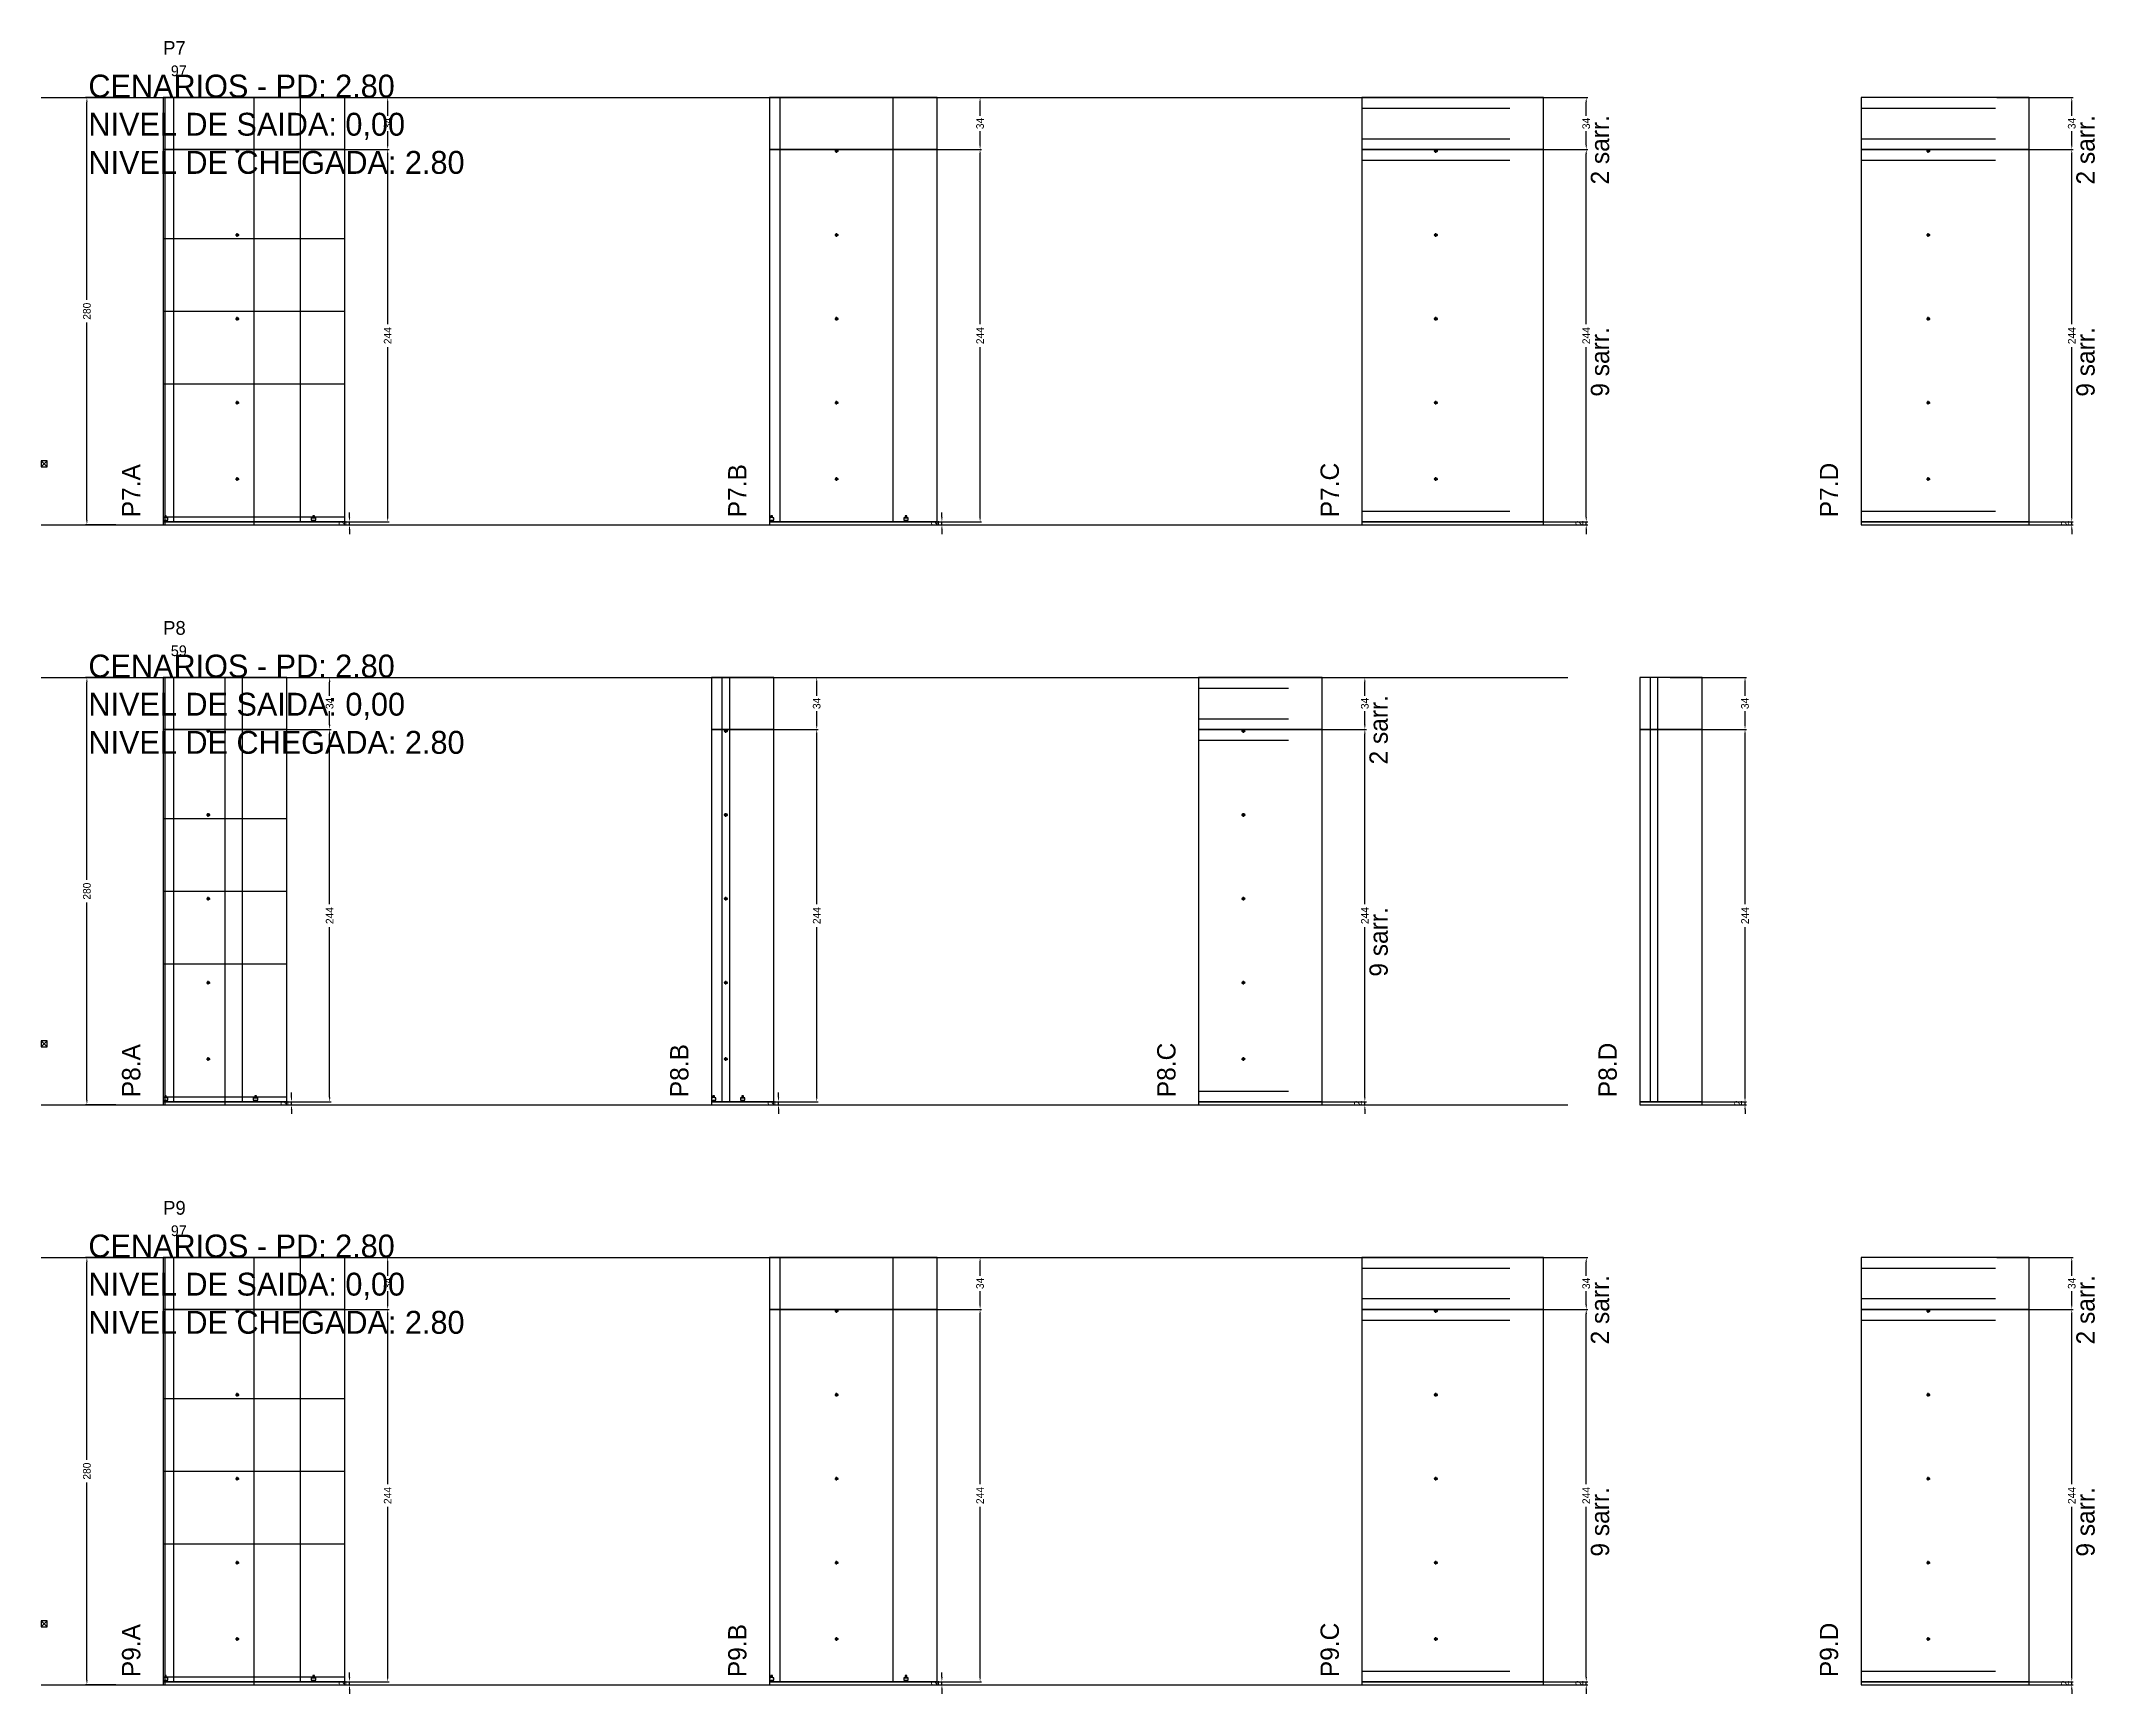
# Model space of a CAD drawing. Header units: centimetres. Extents: x -10500 to 4141, y -7986 to 295.
# Drawn here: x -7000 to -5655, y -3426 to -2343 of the extents above; entities that cross this region are included whole.
import ezdxf

# ---------------------------------------------------------------- set-up
doc = ezdxf.new("R2010")
doc.units = ezdxf.units.CM
doc.linetypes.add('DASHED', pattern=[2, -2])
for name, color, linetype in [('CHAPA', 140, 'Continuous'), ('COTA', 241, 'Continuous'), ('COTAS FURACAO', 16, 'Continuous'), ('Madeira', 30, 'Continuous'), ('MEIO_PONT', 160, 'Continuous'), ('NOMENCLATURA', 7, 'Continuous'), ('Nível', 160, 'Continuous'), ('Painéis', 200, 'Continuous'), ('Perfil Metálico', 150, 'Continuous'), ('SARR_2.2x7', 40, 'Continuous'), ('SARRAFO DE PRESSAO', 200, 'Continuous'), ('texto', 7, 'Continuous'), ('TEXTO_GERAL', 7, 'Continuous')]:
    doc.layers.add(name, color=color, linetype=linetype)
doc.dimstyles.new('PAINEL-NOVA', dxfattribs={"dimtxt": 5, "dimasz": 3, "dimexe": 1, "dimexo": 1, "dimgap": 1, "dimtad": 1, "dimcen": 2.5, "dimazin": 3, "dimtfac": 1, "dimtmove": 0, "dimatfit": 3})

msp = doc.modelspace()

# ---------------------------------------------------------------- texts
at = {"layer": 'NOMENCLATURA'}
for s, p in [('CENARIOS - PD: 2.80', (-6969, -2380)), ('NIVEL DE SAIDA: 0,00', (-6969, -2405)), ('NIVEL DE CHEGADA: 2.80', (-6969, -2430)), ('CENARIOS - PD: 2.80', (-6969, -2760)), ('NIVEL DE SAIDA: 0,00', (-6969, -2785)), ('NIVEL DE CHEGADA: 2.80', (-6969, -2810)), ('CENARIOS - PD: 2.80', (-6969, -3140)), ('NIVEL DE SAIDA: 0,00', (-6969, -3165)), ('NIVEL DE CHEGADA: 2.80', (-6969, -3190))]:
    msp.add_text(s, height=15, dxfattribs=at).set_placement(p)
for s, p in [('2 sarr.', (-5973, -2437)), ('2 sarr.', (-5655, -2437)), ('9 sarr.', (-5973, -2576)), ('9 sarr.', (-5655, -2576)), ('P7.A', (-6935, -2655)), ('P7.B', (-6538, -2655)), ('P7.C', (-6150, -2655)), ('P7.D', (-5823, -2655)), ('2 sarr.', (-6118, -2817)), ('9 sarr.', (-6118, -2956)), ('P8.A', (-6935, -3035)), ('P8.B', (-6576, -3035)), ('P8.C', (-6257, -3035)), ('P8.D', (-5968, -3035)), ('2 sarr.', (-5973, -3197)), ('2 sarr.', (-5655, -3197)), ('9 sarr.', (-5973, -3336)), ('9 sarr.', (-5655, -3336)), ('P9.A', (-6935, -3415)), ('P9.B', (-6538, -3415)), ('P9.C', (-6150, -3415)), ('P9.D', (-5823, -3415))]:
    msp.add_text(s, height=12, rotation=90, dxfattribs=at).set_placement(p)
at = {"layer": 'texto'}
for s, p in [('97', (-6915, -2366)), ('59', (-6915, -2746)), ('97', (-6915, -3126))]:
    msp.add_text(s, height=7, dxfattribs=at).set_placement(p)
at = {"layer": 'TEXTO_GERAL'}
for s, p in [('P7', (-6920, -2352)), ('P8', (-6920, -2732)), ('P9', (-6920, -3112))]:
    msp.add_text(s, height=9, dxfattribs=at).set_placement(p)

# ---------------------------------------------------------------- blocks, each defined once
blk = doc.blocks.new('_CLOSEDFILLED')
at = {"color": 0, "linetype": 'BYBLOCK'}
blk.add_solid([(-1, 0.16), (0, 0), (-1, -0.16)], dxfattribs=at)
blk = doc.blocks.new('*D209')
for p, q in [((-6951, -3140), (-6971, -3140)), ((-6970, -3272.5), (-6970, -3143)), ((-6970, -3417), (-6970, -3287.5)), ((-6951, -3420), (-6971, -3420))]:
    blk.add_line(p, q)
at = {"layer": 'Defpoints'}
for p in [(-6950, -3140), (-6970, -3420), (-6950, -3420)]:
    blk.add_point(p, dxfattribs=at)
at = {"layer": 'COTA', "xscale": 3, "yscale": 3}
for p, rotation in [((-6970, -3140), 90), ((-6970, -3420), 270)]:
    blk.add_blockref('_CLOSEDFILLED', p, dxfattribs=dict(at, rotation=rotation))
at = {"layer": 'COTA', "insert": (-6970, -3280), "char_height": 5, "attachment_point": 5, "rotation": 90}
blk.add_mtext('280', dxfattribs=at)
blk = doc.blocks.new('MULDURA')
at = {"layer": 'Paineis'}
for p, q in [((0, 0), (4, 4)), ((4, 0), (0, 4))]:
    blk.add_line(p, q, dxfattribs=at)
blk.add_lwpolyline([(0, 0), (4, 0), (4, 4), (0, 4)], close=True, dxfattribs=at)
blk = doc.blocks.new('*D211')
for p, q in [((-6822, -3174), (-6772, -3174)), ((-6773, -3288.5), (-6773, -3177)), ((-6773, -3415), (-6773, -3303.5)), ((-6822, -3418), (-6772, -3418))]:
    blk.add_line(p, q)
at = {"layer": 'Defpoints'}
for p in [(-6823, -3174), (-6823, -3418), (-6773, -3418)]:
    blk.add_point(p, dxfattribs=at)
at = {"layer": 'COTA', "xscale": 3, "yscale": 3}
for p, rotation in [((-6773, -3174), 90), ((-6773, -3418), 270)]:
    blk.add_blockref('_CLOSEDFILLED', p, dxfattribs=dict(at, rotation=rotation))
at = {"layer": 'COTA', "insert": (-6773, -3296), "char_height": 5, "attachment_point": 5, "rotation": 90}
blk.add_mtext('244', dxfattribs=at)
blk = doc.blocks.new('*D212')
for p, q in [((-6822, -3140), (-6772, -3140)), ((-6773, -3152), (-6773, -3143)), ((-6822, -3174), (-6772, -3174)), ((-6773, -3171), (-6773, -3162))]:
    blk.add_line(p, q)
at = {"layer": 'Defpoints'}
for p in [(-6823, -3140), (-6823, -3174), (-6773, -3174)]:
    blk.add_point(p, dxfattribs=at)
at = {"layer": 'COTA', "xscale": 3, "yscale": 3}
for p, rotation in [((-6773, -3140), 90), ((-6773, -3174), 270)]:
    blk.add_blockref('_CLOSEDFILLED', p, dxfattribs=dict(at, rotation=rotation))
at = {"layer": 'COTA', "insert": (-6773, -3157), "char_height": 5, "attachment_point": 5, "rotation": 90}
blk.add_mtext('34', dxfattribs=at)
blk = doc.blocks.new('SLIPTEE')
at = {"layer": 'Paineis'}
blk.add_lwpolyline([(0, 0), (3, 0), (3, 1.5), (2, 1.5), (2, 3), (1, 3), (1, 1.5), (0, 1.5)], close=True, dxfattribs=at)
blk = doc.blocks.new('SLIPTDD')
at = {"layer": 'Paineis'}
blk.add_line((0, 1.5), (3, 1.5), dxfattribs=at)
blk.add_lwpolyline([(0, 0), (3, 0), (3, 1.5), (2, 1.5), (2, 3), (1, 3), (1, 1.5), (0, 1.5)], close=True, dxfattribs=at)
blk = doc.blocks.new('furacao')
at = {"layer": 'COTAS FURACAO'}
for p, q in [((-1.2, 0), (1.2, 0)), ((0, -1.2), (0, 1.2))]:
    blk.add_line(p, q, dxfattribs=at)
blk.add_circle((0, 0), 0.8, dxfattribs=at)
blk = doc.blocks.new('*D214')
for p, q in [((-6434, -3174), (-6384, -3174)), ((-6385, -3288.5), (-6385, -3177)), ((-6385, -3415), (-6385, -3303.5)), ((-6434, -3418), (-6384, -3418))]:
    blk.add_line(p, q)
at = {"layer": 'Defpoints'}
for p in [(-6435, -3174), (-6435, -3418), (-6385, -3418)]:
    blk.add_point(p, dxfattribs=at)
at = {"layer": 'COTA', "xscale": 3, "yscale": 3}
for p, rotation in [((-6385, -3174), 90), ((-6385, -3418), 270)]:
    blk.add_blockref('_CLOSEDFILLED', p, dxfattribs=dict(at, rotation=rotation))
at = {"layer": 'COTA', "insert": (-6385, -3296), "char_height": 5, "attachment_point": 5, "rotation": 90}
blk.add_mtext('244', dxfattribs=at)
blk = doc.blocks.new('*D215')
for p, q in [((-6434, -3140), (-6384, -3140)), ((-6385, -3152), (-6385, -3143)), ((-6434, -3174), (-6384, -3174)), ((-6385, -3171), (-6385, -3162))]:
    blk.add_line(p, q)
at = {"layer": 'Defpoints'}
for p in [(-6435, -3140), (-6435, -3174), (-6385, -3174)]:
    blk.add_point(p, dxfattribs=at)
at = {"layer": 'COTA', "xscale": 3, "yscale": 3}
for p, rotation in [((-6385, -3140), 90), ((-6385, -3174), 270)]:
    blk.add_blockref('_CLOSEDFILLED', p, dxfattribs=dict(at, rotation=rotation))
at = {"layer": 'COTA', "insert": (-6385, -3157), "char_height": 5, "attachment_point": 5, "rotation": 90}
blk.add_mtext('34', dxfattribs=at)
blk = doc.blocks.new('*D217')
for p, q in [((-6037, -3174), (-5987, -3174)), ((-5988, -3288.5), (-5988, -3177)), ((-5988, -3415), (-5988, -3303.5)), ((-6037, -3418), (-5987, -3418))]:
    blk.add_line(p, q)
at = {"layer": 'Defpoints'}
for p in [(-6038, -3174), (-6038, -3418), (-5988, -3418)]:
    blk.add_point(p, dxfattribs=at)
at = {"layer": 'COTA', "xscale": 3, "yscale": 3}
for p, rotation in [((-5988, -3174), 90), ((-5988, -3418), 270)]:
    blk.add_blockref('_CLOSEDFILLED', p, dxfattribs=dict(at, rotation=rotation))
at = {"layer": 'COTA', "insert": (-5988, -3296), "char_height": 5, "attachment_point": 5, "rotation": 90}
blk.add_mtext('244', dxfattribs=at)
blk = doc.blocks.new('*D218')
for p, q in [((-6037, -3140), (-5987, -3140)), ((-5988, -3152), (-5988, -3143)), ((-6037, -3174), (-5987, -3174)), ((-5988, -3171), (-5988, -3162))]:
    blk.add_line(p, q)
at = {"layer": 'Defpoints'}
for p in [(-6038, -3140), (-6038, -3174), (-5988, -3174)]:
    blk.add_point(p, dxfattribs=at)
at = {"layer": 'COTA', "xscale": 3, "yscale": 3}
for p, rotation in [((-5988, -3140), 90), ((-5988, -3174), 270)]:
    blk.add_blockref('_CLOSEDFILLED', p, dxfattribs=dict(at, rotation=rotation))
at = {"layer": 'COTA', "insert": (-5988, -3157), "char_height": 5, "attachment_point": 5, "rotation": 90}
blk.add_mtext('34', dxfattribs=at)
blk = doc.blocks.new('*D220')
for p, q in [((-5719, -3174), (-5669, -3174)), ((-5670, -3288.5), (-5670, -3177)), ((-5670, -3415), (-5670, -3303.5)), ((-5719, -3418), (-5669, -3418))]:
    blk.add_line(p, q)
at = {"layer": 'Defpoints'}
for p in [(-5720, -3174), (-5720, -3418), (-5670, -3418)]:
    blk.add_point(p, dxfattribs=at)
at = {"layer": 'COTA', "xscale": 3, "yscale": 3}
for p, rotation in [((-5670, -3174), 90), ((-5670, -3418), 270)]:
    blk.add_blockref('_CLOSEDFILLED', p, dxfattribs=dict(at, rotation=rotation))
at = {"layer": 'COTA', "insert": (-5670, -3296), "char_height": 5, "attachment_point": 5, "rotation": 90}
blk.add_mtext('244', dxfattribs=at)
blk = doc.blocks.new('*D221')
for p, q in [((-5719, -3140), (-5669, -3140)), ((-5670, -3152), (-5670, -3143)), ((-5719, -3174), (-5669, -3174)), ((-5670, -3171), (-5670, -3162))]:
    blk.add_line(p, q)
at = {"layer": 'Defpoints'}
for p in [(-5720, -3140), (-5720, -3174), (-5670, -3174)]:
    blk.add_point(p, dxfattribs=at)
at = {"layer": 'COTA', "xscale": 3, "yscale": 3}
for p, rotation in [((-5670, -3140), 90), ((-5670, -3174), 270)]:
    blk.add_blockref('_CLOSEDFILLED', p, dxfattribs=dict(at, rotation=rotation))
at = {"layer": 'COTA', "insert": (-5670, -3157), "char_height": 5, "attachment_point": 5, "rotation": 90}
blk.add_mtext('34', dxfattribs=at)
blk = doc.blocks.new('*D183')
for p, q in [((-6951, -2760), (-6971, -2760)), ((-6970, -2892.5), (-6970, -2763)), ((-6970, -3037), (-6970, -2907.5)), ((-6951, -3040), (-6971, -3040))]:
    blk.add_line(p, q)
at = {"layer": 'Defpoints'}
for p in [(-6950, -2760), (-6970, -3040), (-6950, -3040)]:
    blk.add_point(p, dxfattribs=at)
at = {"layer": 'COTA', "xscale": 3, "yscale": 3}
for p, rotation in [((-6970, -2760), 90), ((-6970, -3040), 270)]:
    blk.add_blockref('_CLOSEDFILLED', p, dxfattribs=dict(at, rotation=rotation))
at = {"layer": 'COTA', "insert": (-6970, -2900), "char_height": 5, "attachment_point": 5, "rotation": 90}
blk.add_mtext('280', dxfattribs=at)
blk = doc.blocks.new('*D185')
for p, q in [((-6860, -2794), (-6810, -2794)), ((-6811, -2908.5), (-6811, -2797)), ((-6811, -3035), (-6811, -2923.5)), ((-6860, -3038), (-6810, -3038))]:
    blk.add_line(p, q)
at = {"layer": 'Defpoints'}
for p in [(-6861, -2794), (-6861, -3038), (-6811, -3038)]:
    blk.add_point(p, dxfattribs=at)
at = {"layer": 'COTA', "xscale": 3, "yscale": 3}
for p, rotation in [((-6811, -2794), 90), ((-6811, -3038), 270)]:
    blk.add_blockref('_CLOSEDFILLED', p, dxfattribs=dict(at, rotation=rotation))
at = {"layer": 'COTA', "insert": (-6811, -2916), "char_height": 5, "attachment_point": 5, "rotation": 90}
blk.add_mtext('244', dxfattribs=at)
blk = doc.blocks.new('*D186')
for p, q in [((-6860, -2760), (-6810, -2760)), ((-6811, -2772), (-6811, -2763)), ((-6811, -2791), (-6811, -2782)), ((-6860, -2794), (-6810, -2794))]:
    blk.add_line(p, q)
at = {"layer": 'Defpoints'}
for p in [(-6861, -2760), (-6861, -2794), (-6811, -2794)]:
    blk.add_point(p, dxfattribs=at)
at = {"layer": 'COTA', "xscale": 3, "yscale": 3}
for p, rotation in [((-6811, -2760), 90), ((-6811, -2794), 270)]:
    blk.add_blockref('_CLOSEDFILLED', p, dxfattribs=dict(at, rotation=rotation))
at = {"layer": 'COTA', "insert": (-6811, -2777), "char_height": 5, "attachment_point": 5, "rotation": 90}
blk.add_mtext('34', dxfattribs=at)
blk = doc.blocks.new('*D188')
for p, q in [((-6541, -2794), (-6491, -2794)), ((-6492, -2908.5), (-6492, -2797)), ((-6492, -3035), (-6492, -2923.5)), ((-6541, -3038), (-6491, -3038))]:
    blk.add_line(p, q)
at = {"layer": 'Defpoints'}
for p in [(-6542, -2794), (-6542, -3038), (-6492, -3038)]:
    blk.add_point(p, dxfattribs=at)
at = {"layer": 'COTA', "xscale": 3, "yscale": 3}
for p, rotation in [((-6492, -2794), 90), ((-6492, -3038), 270)]:
    blk.add_blockref('_CLOSEDFILLED', p, dxfattribs=dict(at, rotation=rotation))
at = {"layer": 'COTA', "insert": (-6492, -2916), "char_height": 5, "attachment_point": 5, "rotation": 90}
blk.add_mtext('244', dxfattribs=at)
blk = doc.blocks.new('*D189')
for p, q in [((-6541, -2760), (-6491, -2760)), ((-6492, -2772), (-6492, -2763)), ((-6492, -2791), (-6492, -2782)), ((-6541, -2794), (-6491, -2794))]:
    blk.add_line(p, q)
at = {"layer": 'Defpoints'}
for p in [(-6542, -2760), (-6542, -2794), (-6492, -2794)]:
    blk.add_point(p, dxfattribs=at)
at = {"layer": 'COTA', "xscale": 3, "yscale": 3}
for p, rotation in [((-6492, -2760), 90), ((-6492, -2794), 270)]:
    blk.add_blockref('_CLOSEDFILLED', p, dxfattribs=dict(at, rotation=rotation))
at = {"layer": 'COTA', "insert": (-6492, -2777), "char_height": 5, "attachment_point": 5, "rotation": 90}
blk.add_mtext('34', dxfattribs=at)
blk = doc.blocks.new('*D191')
for p, q in [((-6182, -2794), (-6132, -2794)), ((-6133, -2908.5), (-6133, -2797)), ((-6133, -3035), (-6133, -2923.5)), ((-6182, -3038), (-6132, -3038))]:
    blk.add_line(p, q)
at = {"layer": 'Defpoints'}
for p in [(-6183, -2794), (-6183, -3038), (-6133, -3038)]:
    blk.add_point(p, dxfattribs=at)
at = {"layer": 'COTA', "xscale": 3, "yscale": 3}
for p, rotation in [((-6133, -2794), 90), ((-6133, -3038), 270)]:
    blk.add_blockref('_CLOSEDFILLED', p, dxfattribs=dict(at, rotation=rotation))
at = {"layer": 'COTA', "insert": (-6133, -2916), "char_height": 5, "attachment_point": 5, "rotation": 90}
blk.add_mtext('244', dxfattribs=at)
blk = doc.blocks.new('*D192')
for p, q in [((-6182, -2760), (-6132, -2760)), ((-6133, -2772), (-6133, -2763)), ((-6133, -2791), (-6133, -2782)), ((-6182, -2794), (-6132, -2794))]:
    blk.add_line(p, q)
at = {"layer": 'Defpoints'}
for p in [(-6183, -2760), (-6183, -2794), (-6133, -2794)]:
    blk.add_point(p, dxfattribs=at)
at = {"layer": 'COTA', "xscale": 3, "yscale": 3}
for p, rotation in [((-6133, -2760), 90), ((-6133, -2794), 270)]:
    blk.add_blockref('_CLOSEDFILLED', p, dxfattribs=dict(at, rotation=rotation))
at = {"layer": 'COTA', "insert": (-6133, -2777), "char_height": 5, "attachment_point": 5, "rotation": 90}
blk.add_mtext('34', dxfattribs=at)
blk = doc.blocks.new('*D194')
for p, q in [((-5933, -2794), (-5883, -2794)), ((-5884, -2908.5), (-5884, -2797)), ((-5884, -3035), (-5884, -2923.5)), ((-5933, -3038), (-5883, -3038))]:
    blk.add_line(p, q)
at = {"layer": 'Defpoints'}
for p in [(-5934, -2794), (-5934, -3038), (-5884, -3038)]:
    blk.add_point(p, dxfattribs=at)
at = {"layer": 'COTA', "xscale": 3, "yscale": 3}
for p, rotation in [((-5884, -2794), 90), ((-5884, -3038), 270)]:
    blk.add_blockref('_CLOSEDFILLED', p, dxfattribs=dict(at, rotation=rotation))
at = {"layer": 'COTA', "insert": (-5884, -2916), "char_height": 5, "attachment_point": 5, "rotation": 90}
blk.add_mtext('244', dxfattribs=at)
blk = doc.blocks.new('*D195')
for p, q in [((-5933, -2760), (-5883, -2760)), ((-5884, -2772), (-5884, -2763)), ((-5884, -2791), (-5884, -2782)), ((-5933, -2794), (-5883, -2794))]:
    blk.add_line(p, q)
at = {"layer": 'Defpoints'}
for p in [(-5934, -2760), (-5934, -2794), (-5884, -2794)]:
    blk.add_point(p, dxfattribs=at)
at = {"layer": 'COTA', "xscale": 3, "yscale": 3}
for p, rotation in [((-5884, -2760), 90), ((-5884, -2794), 270)]:
    blk.add_blockref('_CLOSEDFILLED', p, dxfattribs=dict(at, rotation=rotation))
at = {"layer": 'COTA', "insert": (-5884, -2777), "char_height": 5, "attachment_point": 5, "rotation": 90}
blk.add_mtext('34', dxfattribs=at)
blk = doc.blocks.new('*D157')
for p, q in [((-6951, -2380), (-6971, -2380)), ((-6970, -2512.5), (-6970, -2383)), ((-6970, -2657), (-6970, -2527.5)), ((-6951, -2660), (-6971, -2660))]:
    blk.add_line(p, q)
at = {"layer": 'Defpoints'}
for p in [(-6950, -2380), (-6970, -2660), (-6950, -2660)]:
    blk.add_point(p, dxfattribs=at)
at = {"layer": 'COTA', "xscale": 3, "yscale": 3}
for p, rotation in [((-6970, -2380), 90), ((-6970, -2660), 270)]:
    blk.add_blockref('_CLOSEDFILLED', p, dxfattribs=dict(at, rotation=rotation))
at = {"layer": 'COTA', "insert": (-6970, -2520), "char_height": 5, "attachment_point": 5, "rotation": 90}
blk.add_mtext('280', dxfattribs=at)
blk = doc.blocks.new('*D159')
for p, q in [((-6822, -2414), (-6772, -2414)), ((-6773, -2528.5), (-6773, -2417)), ((-6773, -2655), (-6773, -2543.5)), ((-6822, -2658), (-6772, -2658))]:
    blk.add_line(p, q)
at = {"layer": 'Defpoints'}
for p in [(-6823, -2414), (-6823, -2658), (-6773, -2658)]:
    blk.add_point(p, dxfattribs=at)
at = {"layer": 'COTA', "xscale": 3, "yscale": 3}
for p, rotation in [((-6773, -2414), 90), ((-6773, -2658), 270)]:
    blk.add_blockref('_CLOSEDFILLED', p, dxfattribs=dict(at, rotation=rotation))
at = {"layer": 'COTA', "insert": (-6773, -2536), "char_height": 5, "attachment_point": 5, "rotation": 90}
blk.add_mtext('244', dxfattribs=at)
blk = doc.blocks.new('*D160')
for p, q in [((-6822, -2380), (-6772, -2380)), ((-6773, -2392), (-6773, -2383)), ((-6773, -2411), (-6773, -2402)), ((-6822, -2414), (-6772, -2414))]:
    blk.add_line(p, q)
at = {"layer": 'Defpoints'}
for p in [(-6823, -2380), (-6823, -2414), (-6773, -2414)]:
    blk.add_point(p, dxfattribs=at)
at = {"layer": 'COTA', "xscale": 3, "yscale": 3}
for p, rotation in [((-6773, -2380), 90), ((-6773, -2414), 270)]:
    blk.add_blockref('_CLOSEDFILLED', p, dxfattribs=dict(at, rotation=rotation))
at = {"layer": 'COTA', "insert": (-6773, -2397), "char_height": 5, "attachment_point": 5, "rotation": 90}
blk.add_mtext('34', dxfattribs=at)
blk = doc.blocks.new('*D162')
for p, q in [((-6434, -2414), (-6384, -2414)), ((-6385, -2528.5), (-6385, -2417)), ((-6385, -2655), (-6385, -2543.5)), ((-6434, -2658), (-6384, -2658))]:
    blk.add_line(p, q)
at = {"layer": 'Defpoints'}
for p in [(-6435, -2414), (-6435, -2658), (-6385, -2658)]:
    blk.add_point(p, dxfattribs=at)
at = {"layer": 'COTA', "xscale": 3, "yscale": 3}
for p, rotation in [((-6385, -2414), 90), ((-6385, -2658), 270)]:
    blk.add_blockref('_CLOSEDFILLED', p, dxfattribs=dict(at, rotation=rotation))
at = {"layer": 'COTA', "insert": (-6385, -2536), "char_height": 5, "attachment_point": 5, "rotation": 90}
blk.add_mtext('244', dxfattribs=at)
blk = doc.blocks.new('*D163')
for p, q in [((-6434, -2380), (-6384, -2380)), ((-6385, -2392), (-6385, -2383)), ((-6385, -2411), (-6385, -2402)), ((-6434, -2414), (-6384, -2414))]:
    blk.add_line(p, q)
at = {"layer": 'Defpoints'}
for p in [(-6435, -2380), (-6435, -2414), (-6385, -2414)]:
    blk.add_point(p, dxfattribs=at)
at = {"layer": 'COTA', "xscale": 3, "yscale": 3}
for p, rotation in [((-6385, -2380), 90), ((-6385, -2414), 270)]:
    blk.add_blockref('_CLOSEDFILLED', p, dxfattribs=dict(at, rotation=rotation))
at = {"layer": 'COTA', "insert": (-6385, -2397), "char_height": 5, "attachment_point": 5, "rotation": 90}
blk.add_mtext('34', dxfattribs=at)
blk = doc.blocks.new('*D165')
for p, q in [((-6037, -2414), (-5987, -2414)), ((-5988, -2528.5), (-5988, -2417)), ((-5988, -2655), (-5988, -2543.5)), ((-6037, -2658), (-5987, -2658))]:
    blk.add_line(p, q)
at = {"layer": 'Defpoints'}
for p in [(-6038, -2414), (-6038, -2658), (-5988, -2658)]:
    blk.add_point(p, dxfattribs=at)
at = {"layer": 'COTA', "xscale": 3, "yscale": 3}
for p, rotation in [((-5988, -2414), 90), ((-5988, -2658), 270)]:
    blk.add_blockref('_CLOSEDFILLED', p, dxfattribs=dict(at, rotation=rotation))
at = {"layer": 'COTA', "insert": (-5988, -2536), "char_height": 5, "attachment_point": 5, "rotation": 90}
blk.add_mtext('244', dxfattribs=at)
blk = doc.blocks.new('*D166')
for p, q in [((-6037, -2380), (-5987, -2380)), ((-5988, -2392), (-5988, -2383)), ((-5988, -2411), (-5988, -2402)), ((-6037, -2414), (-5987, -2414))]:
    blk.add_line(p, q)
at = {"layer": 'Defpoints'}
for p in [(-6038, -2380), (-6038, -2414), (-5988, -2414)]:
    blk.add_point(p, dxfattribs=at)
at = {"layer": 'COTA', "xscale": 3, "yscale": 3}
for p, rotation in [((-5988, -2380), 90), ((-5988, -2414), 270)]:
    blk.add_blockref('_CLOSEDFILLED', p, dxfattribs=dict(at, rotation=rotation))
at = {"layer": 'COTA', "insert": (-5988, -2397), "char_height": 5, "attachment_point": 5, "rotation": 90}
blk.add_mtext('34', dxfattribs=at)
blk = doc.blocks.new('*D168')
for p, q in [((-5719, -2414), (-5669, -2414)), ((-5670, -2528.5), (-5670, -2417)), ((-5670, -2655), (-5670, -2543.5)), ((-5719, -2658), (-5669, -2658))]:
    blk.add_line(p, q)
at = {"layer": 'Defpoints'}
for p in [(-5720, -2414), (-5720, -2658), (-5670, -2658)]:
    blk.add_point(p, dxfattribs=at)
at = {"layer": 'COTA', "xscale": 3, "yscale": 3}
for p, rotation in [((-5670, -2414), 90), ((-5670, -2658), 270)]:
    blk.add_blockref('_CLOSEDFILLED', p, dxfattribs=dict(at, rotation=rotation))
at = {"layer": 'COTA', "insert": (-5670, -2536), "char_height": 5, "attachment_point": 5, "rotation": 90}
blk.add_mtext('244', dxfattribs=at)
blk = doc.blocks.new('*D169')
for p, q in [((-5719, -2380), (-5669, -2380)), ((-5670, -2392), (-5670, -2383)), ((-5670, -2411), (-5670, -2402)), ((-5719, -2414), (-5669, -2414))]:
    blk.add_line(p, q)
at = {"layer": 'Defpoints'}
for p in [(-5720, -2380), (-5720, -2414), (-5670, -2414)]:
    blk.add_point(p, dxfattribs=at)
at = {"layer": 'COTA', "xscale": 3, "yscale": 3}
for p, rotation in [((-5670, -2380), 90), ((-5670, -2414), 270)]:
    blk.add_blockref('_CLOSEDFILLED', p, dxfattribs=dict(at, rotation=rotation))
at = {"layer": 'COTA', "insert": (-5670, -2397), "char_height": 5, "attachment_point": 5, "rotation": 90}
blk.add_mtext('34', dxfattribs=at)

# ---------------------------------------------------------------- dimensions: what is measured, and where the dimension line sits
at = {"layer": 'COTA'}
for base, p1, p2, picture, middle in [((-6970, -2660), (-6950, -2660), (-6950, -2380), '*D157', (-6970, -2520)), ((-6773, -2414), (-6823, -2414), (-6823, -2380), '*D160', (-6773, -2397)), ((-6385, -2414), (-6435, -2414), (-6435, -2380), '*D163', (-6385, -2397)), ((-5988, -2414), (-6038, -2414), (-6038, -2380), '*D166', (-5988, -2397)), ((-5670, -2414), (-5720, -2414), (-5720, -2380), '*D169', (-5670, -2397)), ((-6773, -2658), (-6823, -2658), (-6823, -2414), '*D159', (-6773, -2536)), ((-6385, -2658), (-6435, -2658), (-6435, -2414), '*D162', (-6385, -2536)), ((-5988, -2658), (-6038, -2658), (-6038, -2414), '*D165', (-5988, -2536)), ((-5670, -2658), (-5720, -2658), (-5720, -2414), '*D168', (-5670, -2536)), ((-6970, -3040), (-6950, -3040), (-6950, -2760), '*D183', (-6970, -2900)), ((-6811, -2794), (-6861, -2794), (-6861, -2760), '*D186', (-6811, -2777)), ((-6492, -2794), (-6542, -2794), (-6542, -2760), '*D189', (-6492, -2777)), ((-6133, -2794), (-6183, -2794), (-6183, -2760), '*D192', (-6133, -2777)), ((-5884, -2794), (-5934, -2794), (-5934, -2760), '*D195', (-5884, -2777)), ((-6811, -3038), (-6861, -3038), (-6861, -2794), '*D185', (-6811, -2916)), ((-6492, -3038), (-6542, -3038), (-6542, -2794), '*D188', (-6492, -2916)), ((-6133, -3038), (-6183, -3038), (-6183, -2794), '*D191', (-6133, -2916)), ((-5884, -3038), (-5934, -3038), (-5934, -2794), '*D194', (-5884, -2916)), ((-6970, -3420), (-6950, -3420), (-6950, -3140), '*D209', (-6970, -3280)), ((-6773, -3174), (-6823, -3174), (-6823, -3140), '*D212', (-6773, -3157)), ((-6385, -3174), (-6435, -3174), (-6435, -3140), '*D215', (-6385, -3157)), ((-5988, -3174), (-6038, -3174), (-6038, -3140), '*D218', (-5988, -3157)), ((-5670, -3174), (-5720, -3174), (-5720, -3140), '*D221', (-5670, -3157)), ((-6773, -3418), (-6823, -3418), (-6823, -3174), '*D211', (-6773, -3296)), ((-6385, -3418), (-6435, -3418), (-6435, -3174), '*D214', (-6385, -3296)), ((-5988, -3418), (-6038, -3418), (-6038, -3174), '*D217', (-5988, -3296)), ((-5670, -3418), (-5720, -3418), (-5720, -3174), '*D220', (-5670, -3296))]:
    dim = msp.add_linear_dim(base=base, p1=p1, p2=p2, angle=90, dimstyle='PAINEL-NOVA', dxfattribs=at)
    dim.commit()
    dim.dimension.update_dxf_attribs({"geometry": picture, "text_midpoint": middle})
for base, p1, p2 in [((-6798, -2660), (-6823, -2660), (-6823, -2658)), ((-6410, -2660), (-6435, -2660), (-6435, -2658)), ((-5988, -2660), (-6038, -2660), (-6038, -2658)), ((-5670, -2660), (-5720, -2660), (-5720, -2658)), ((-6836, -3040), (-6861, -3040), (-6861, -3038)), ((-6517, -3040), (-6542, -3040), (-6542, -3038)), ((-6133, -3040), (-6183, -3040), (-6183, -3038)), ((-5884, -3040), (-5934, -3040), (-5934, -3038)), ((-6798, -3420), (-6823, -3420), (-6823, -3418)), ((-6410, -3420), (-6435, -3420), (-6435, -3418)), ((-5988, -3420), (-6038, -3420), (-6038, -3418)), ((-5670, -3420), (-5720, -3420), (-5720, -3418))]:
    msp.add_linear_dim(base=base, p1=p1, p2=p2, angle=90, dimstyle='PAINEL-NOVA', dxfattribs=at).render()

# ---------------------------------------------------------------- linework, layer by layer
at = {"layer": 'CHAPA'}
for points in [[(-6920, -2660), (-6918.8, -2660), (-6918.8, -2380), (-6920, -2380)], [(-6920, -3040), (-6918.8, -3040), (-6918.8, -2760), (-6920, -2760)], [(-6920, -3420), (-6918.8, -3420), (-6918.8, -3140), (-6920, -3140)]]:
    msp.add_lwpolyline(points, close=True, dxfattribs=at)
at = {"layer": 'Madeira'}
for points in [[(-6920, -2472.4), (-6801, -2472.4)], [(-6920, -2567.6), (-6801, -2567.6)], [(-6920, -2852.4), (-6839, -2852.4)], [(-6920, -2947.6), (-6839, -2947.6)], [(-6920, -3232.4), (-6801, -3232.4)], [(-6920, -3327.6), (-6801, -3327.6)]]:
    msp.add_lwpolyline(points, dxfattribs=at)
at = {"layer": 'MEIO_PONT'}
for points in [[(-6920, -2520), (-6801, -2520)], [(-6920, -2900), (-6839, -2900)], [(-6920, -3280), (-6801, -3280)]]:
    msp.add_lwpolyline(points, dxfattribs=at)
at = {"layer": 'Nível', "linetype": 'DASHED'}
for points in [[(-7000, -2380), (-6000, -2380)], [(-7000, -2660), (-6000, -2660)], [(-7000, -2760), (-6000, -2760)], [(-7000, -3040), (-6000, -3040)], [(-7000, -3140), (-6000, -3140)], [(-7000, -3420), (-6000, -3420)]]:
    msp.add_lwpolyline(points, dxfattribs=at)
at = {"layer": 'Painéis'}
for points in [[(-6920, -2414), (-6801, -2414), (-6801, -2380), (-6920, -2380)], [(-6920, -2660), (-6801, -2660), (-6801, -2380), (-6920, -2380)], [(-6523, -2414), (-6413, -2414), (-6413, -2380), (-6523, -2380)], [(-6135, -2414), (-6016, -2414), (-6016, -2380), (-6135, -2380)], [(-5808, -2414), (-5698, -2414), (-5698, -2380), (-5808, -2380)], [(-6920, -2658), (-6801, -2658), (-6801, -2414), (-6920, -2414)], [(-6523, -2658), (-6413, -2658), (-6413, -2414), (-6523, -2414)], [(-6135, -2658), (-6016, -2658), (-6016, -2414), (-6135, -2414)], [(-5808, -2658), (-5698, -2658), (-5698, -2414), (-5808, -2414)], [(-6920, -2660), (-6801, -2660), (-6801, -2658), (-6920, -2658)], [(-6523, -2660), (-6413, -2660), (-6413, -2658), (-6523, -2658)], [(-6135, -2660), (-6016, -2660), (-6016, -2658), (-6135, -2658)], [(-5808, -2660), (-5698, -2660), (-5698, -2658), (-5808, -2658)], [(-6920, -2794), (-6839, -2794), (-6839, -2760), (-6920, -2760)], [(-6920, -3040), (-6839, -3040), (-6839, -2760), (-6920, -2760)], [(-6561, -2794), (-6520, -2794), (-6520, -2760), (-6561, -2760)], [(-6242, -2794), (-6161, -2794), (-6161, -2760), (-6242, -2760)], [(-5953, -2794), (-5912, -2794), (-5912, -2760), (-5953, -2760)], [(-6920, -3038), (-6839, -3038), (-6839, -2794), (-6920, -2794)], [(-6561, -3038), (-6520, -3038), (-6520, -2794), (-6561, -2794)], [(-6242, -3038), (-6161, -3038), (-6161, -2794), (-6242, -2794)], [(-5953, -3038), (-5912, -3038), (-5912, -2794), (-5953, -2794)], [(-6920, -3040), (-6839, -3040), (-6839, -3038), (-6920, -3038)], [(-6561, -3040), (-6520, -3040), (-6520, -3038), (-6561, -3038)], [(-6242, -3040), (-6161, -3040), (-6161, -3038), (-6242, -3038)], [(-5953, -3040), (-5912, -3040), (-5912, -3038), (-5953, -3038)], [(-6920, -3174), (-6801, -3174), (-6801, -3140), (-6920, -3140)], [(-6920, -3420), (-6801, -3420), (-6801, -3140), (-6920, -3140)], [(-6523, -3174), (-6413, -3174), (-6413, -3140), (-6523, -3140)], [(-6135, -3174), (-6016, -3174), (-6016, -3140), (-6135, -3140)], [(-5808, -3174), (-5698, -3174), (-5698, -3140), (-5808, -3140)], [(-6920, -3418), (-6801, -3418), (-6801, -3174), (-6920, -3174)], [(-6523, -3418), (-6413, -3418), (-6413, -3174), (-6523, -3174)], [(-6135, -3418), (-6016, -3418), (-6016, -3174), (-6135, -3174)], [(-5808, -3418), (-5698, -3418), (-5698, -3174), (-5808, -3174)], [(-6920, -3420), (-6801, -3420), (-6801, -3418), (-6920, -3418)], [(-6523, -3420), (-6413, -3420), (-6413, -3418), (-6523, -3418)], [(-6135, -3420), (-6016, -3420), (-6016, -3418), (-6135, -3418)], [(-5808, -3420), (-5698, -3420), (-5698, -3418), (-5808, -3418)]]:
    msp.add_lwpolyline(points, close=True, dxfattribs=at)
at = {"layer": 'Perfil Metálico'}
for p, q in [((-6860.5, -2660), (-6860.5, -2380)), ((-6879.5, -3040), (-6879.5, -2760)), ((-6860.5, -3420), (-6860.5, -3140))]:
    msp.add_line(p, q, dxfattribs=at)
at = {"layer": 'SARR_2.2x7'}
for points in [[(-6913, -2414), (-6913, -2380)], [(-6830, -2414), (-6830, -2380)], [(-6516, -2414), (-6516, -2380)], [(-6442, -2414), (-6442, -2380)], [(-6135, -2387), (-6038, -2387)], [(-5808, -2387), (-5720, -2387)], [(-6135, -2407), (-6038, -2407)], [(-5808, -2407), (-5720, -2407)], [(-6135, -2421), (-6038, -2421)], [(-5808, -2421), (-5720, -2421)], [(-6135, -2651), (-6038, -2651)], [(-5808, -2651), (-5720, -2651)], [(-6913, -2794), (-6913, -2760)], [(-6868, -2794), (-6868, -2760)], [(-6554, -2794), (-6554, -2760)], [(-6549, -2794), (-6549, -2760)], [(-6242, -2767), (-6183, -2767)], [(-5946, -2794), (-5946, -2760)], [(-5941, -2794), (-5941, -2760)], [(-6242, -2787), (-6183, -2787)], [(-6242, -2801), (-6183, -2801)], [(-6242, -3031), (-6183, -3031)], [(-6913, -3174), (-6913, -3140)], [(-6830, -3174), (-6830, -3140)], [(-6516, -3174), (-6516, -3140)], [(-6442, -3174), (-6442, -3140)], [(-6135, -3147), (-6038, -3147)], [(-5808, -3147), (-5720, -3147)], [(-6135, -3167), (-6038, -3167)], [(-5808, -3167), (-5720, -3167)], [(-6135, -3181), (-6038, -3181)], [(-5808, -3181), (-5720, -3181)], [(-6135, -3411), (-6038, -3411)], [(-5808, -3411), (-5720, -3411)]]:
    msp.add_lwpolyline(points, dxfattribs=at)
at = {"layer": 'SARR_2.2x7', "linetype": 'DASHED'}
for points in [[(-6913, -2658), (-6913, -2414)], [(-6830, -2658), (-6830, -2414)], [(-6516, -2658), (-6516, -2414)], [(-6442, -2658), (-6442, -2414)], [(-6913, -3038), (-6913, -2794)], [(-6868, -3038), (-6868, -2794)], [(-6554, -3038), (-6554, -2794)], [(-6549, -3038), (-6549, -2794)], [(-5946, -3038), (-5946, -2794)], [(-5941, -3038), (-5941, -2794)], [(-6913, -3418), (-6913, -3174)], [(-6830, -3418), (-6830, -3174)], [(-6516, -3418), (-6516, -3174)], [(-6442, -3418), (-6442, -3174)]]:
    msp.add_lwpolyline(points, dxfattribs=at)
at = {"layer": 'SARRAFO DE PRESSAO'}
for points in [[(-6920, -2660), (-6801, -2660), (-6801, -2655), (-6920, -2655)], [(-6920, -3040), (-6839, -3040), (-6839, -3035), (-6920, -3035)], [(-6920, -3420), (-6801, -3420), (-6801, -3415), (-6920, -3415)]]:
    msp.add_lwpolyline(points, close=True, dxfattribs=at)

# ---------------------------------------------------------------- block references
at = {"layer": 'COTA'}
for name, p in [('furacao', (-6871.5, -2415)), ('furacao', (-6479, -2415)), ('furacao', (-6086.5, -2415)), ('furacao', (-5764, -2415)), ('furacao', (-6871.5, -2470)), ('furacao', (-6479, -2470)), ('furacao', (-6086.5, -2470)), ('furacao', (-5764, -2470)), ('furacao', (-6871.5, -2525)), ('furacao', (-6479, -2525)), ('furacao', (-6086.5, -2525)), ('furacao', (-5764, -2525)), ('furacao', (-6871.5, -2580)), ('furacao', (-6479, -2580)), ('furacao', (-6086.5, -2580)), ('furacao', (-5764, -2580)), ('MULDURA', (-7000, -2622)), ('furacao', (-6871.5, -2630)), ('furacao', (-6479, -2630)), ('furacao', (-6086.5, -2630)), ('furacao', (-5764, -2630)), ('SLIPTEE', (-6920, -2657)), ('SLIPTDD', (-6823, -2657)), ('SLIPTEE', (-6523, -2657)), ('SLIPTDD', (-6435, -2657)), ('furacao', (-6890.5, -2795)), ('furacao', (-6551.5, -2795)), ('furacao', (-6212.5, -2795)), ('furacao', (-6890.5, -2850)), ('furacao', (-6551.5, -2850)), ('furacao', (-6212.5, -2850)), ('furacao', (-6890.5, -2905)), ('furacao', (-6551.5, -2905)), ('furacao', (-6212.5, -2905)), ('furacao', (-6890.5, -2960)), ('furacao', (-6551.5, -2960)), ('furacao', (-6212.5, -2960)), ('MULDURA', (-7000, -3002)), ('furacao', (-6890.5, -3010)), ('furacao', (-6551.5, -3010)), ('furacao', (-6212.5, -3010)), ('SLIPTEE', (-6920, -3037)), ('SLIPTDD', (-6861, -3037)), ('SLIPTEE', (-6561, -3037)), ('SLIPTDD', (-6542, -3037)), ('furacao', (-6871.5, -3175)), ('furacao', (-6479, -3175)), ('furacao', (-6086.5, -3175)), ('furacao', (-5764, -3175)), ('furacao', (-6871.5, -3230)), ('furacao', (-6479, -3230)), ('furacao', (-6086.5, -3230)), ('furacao', (-5764, -3230)), ('furacao', (-6871.5, -3285)), ('furacao', (-6479, -3285)), ('furacao', (-6086.5, -3285)), ('furacao', (-5764, -3285)), ('furacao', (-6871.5, -3340)), ('furacao', (-6479, -3340)), ('furacao', (-6086.5, -3340)), ('furacao', (-5764, -3340)), ('MULDURA', (-7000, -3382)), ('furacao', (-6871.5, -3390)), ('furacao', (-6479, -3390)), ('furacao', (-6086.5, -3390)), ('furacao', (-5764, -3390)), ('SLIPTEE', (-6920, -3417)), ('SLIPTDD', (-6823, -3417)), ('SLIPTEE', (-6523, -3417)), ('SLIPTDD', (-6435, -3417))]:
    msp.add_blockref(name, p, dxfattribs=at)

msp.set_redraw_order([(e.dxf.handle, doc.entitydb.next_handle()) for e in msp.query("TEXT MTEXT ATTDEF DIMENSION ARC_DIMENSION")])  # texts and dimensions are drawn at this point

doc.saveas('drawing.dxf')
